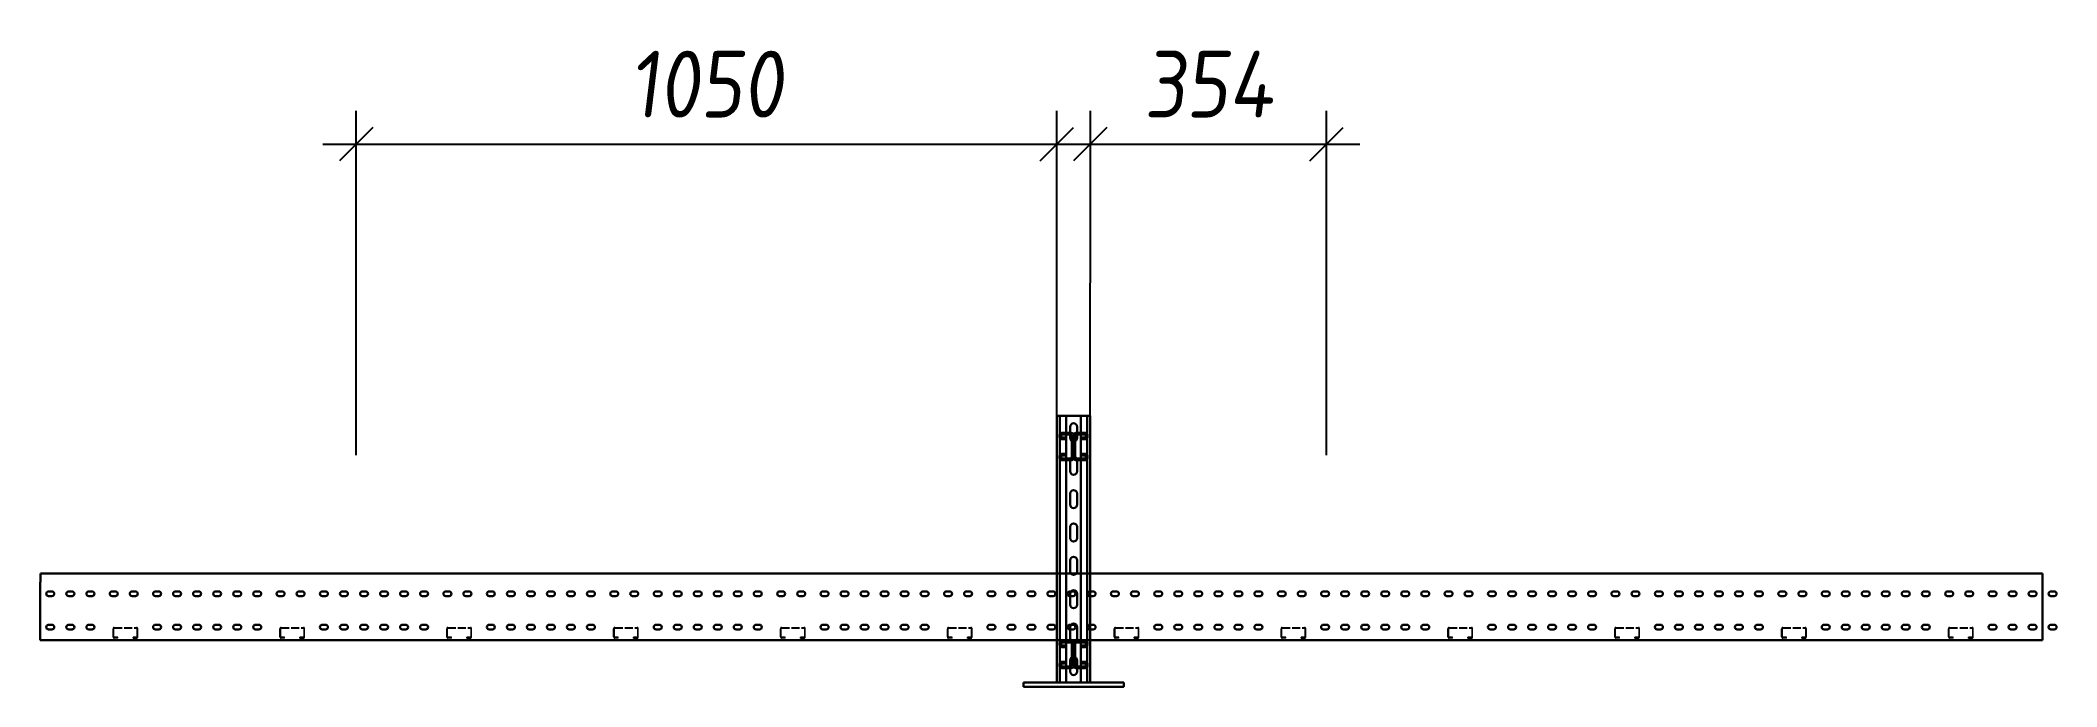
# Model space of a CAD drawing. Header units: millimetres. Extents: x -4447806 to 13389969, y -2188499 to 852203.
# Drawn here: x 3456834 to 3459855, y -686775 to -685807 of the extents above; entities that cross this region are included whole.
import ezdxf

# ---------------------------------------------------------------- set-up
doc = ezdxf.new("R2010")
doc.units = ezdxf.units.MM
doc.set_wipeout_variables(frame=1)
doc.linetypes.add('ACAD_ISO02W100', pattern=[15, 12, -3])
for name, color, linetype, lineweight in [('_ЭОМ_ РАЗМЕРЫ', 175, 'Continuous', 15), ('_ЭОМ_Лоток_1', 174, 'Continuous', 30), ('_ЭОМ_Лоток_2_СПЗ', 224, 'Continuous', 30)]:
    doc.layers.add(name, color=color, linetype=linetype, lineweight=lineweight)
doc.styles.add('SIMPLEX', font='simplex.shx', dxfattribs={"width": 0.85, "oblique": 7})
doc.dimstyles.new('R_50', dxfattribs={"dimtxt": 100, "dimasz": 50, "dimexe": 50, "dimexo": 50, "dimgap": 40, "dimtad": 1, "dimdec": 0, "dimzin": 0, "dimdsep": 46, "dimtxsty": 'SIMPLEX', "dimblk1": 'OBLIQUE', "dimblk2": 'OBLIQUE', "dimsah": 1, "dimcen": 0, "dimdle": 50, "dimclrd": 8, "dimclre": 8, "dimclrt": 256, "dimadec": 0, "dimazin": 0, "dimtfac": 2, "dimtdec": 0, "dimtofl": 0, "dimtmove": 0, "dimatfit": 3, "dimldrblk": 'CLOSEDBLANK', "dimfxl": 300, "dimtvp": 3, "dimtfill": 1, "dimtolj": 1, "dimtzin": 0, "dimarcsym": 0})

# ---------------------------------------------------------------- blocks, each defined once
blk = doc.blocks.new('*U1284')
at = {"color": 0, "linetype": 'ByBlock', "lineweight": -2}
for centre in [(2978.2, 69.5), (2978.2, 19.5)]:
    blk.add_arc(centre, 3.5, 270, 90, dxfattribs=at)
blk.add_wipeout([(-38.8, 100), (-38.8, 87.7), (-39.3, 85.9), (-39.3, 0), (2960.7, 0), (2960.7, 100)])
for p, q in [((2960.7, 100), (-38.8, 100)), ((-38.8, 87.7), (-38.8, 100)), ((2960.7, 100), (2960.7, 0)), ((-38.8, 87.7), (-39.3, 85.9)), ((-39.3, 0), (-39.3, 85.9)), ((-21.8, 73), (-26.8, 73)), ((-26.8, 66), (-21.8, 66)), ((8.2, 73), (3.2, 73)), ((3.2, 66), (8.2, 66)), ((38.2, 73), (33.2, 73)), ((33.2, 66), (38.2, 66)), ((73.2, 73), (68.2, 73)), ((68.2, 66), (73.2, 66)), ((103.2, 73), (98.2, 73)), ((98.2, 66), (103.2, 66)), ((138.2, 73), (133.2, 73)), ((133.2, 66), (138.2, 66)), ((168.2, 73), (163.2, 73)), ((163.2, 66), (168.2, 66)), ((198.2, 73), (193.2, 73)), ((193.2, 66), (198.2, 66)), ((228.2, 73), (223.2, 73)), ((228.2, 73), (223.2, 73)), ((223.2, 66), (228.2, 66)), ((223.2, 66), (228.2, 66)), ((258.2, 73), (253.2, 73)), ((253.2, 66), (258.2, 66)), ((288.2, 73), (283.2, 73)), ((283.2, 66), (288.2, 66)), ((323.2, 73), (318.2, 73)), ((318.2, 66), (323.2, 66)), ((353.2, 73), (348.2, 73)), ((348.2, 66), (353.2, 66)), ((388.2, 73), (383.2, 73)), ((383.2, 66), (388.2, 66)), ((418.2, 73), (413.2, 73)), ((413.2, 66), (418.2, 66)), ((448.2, 73), (443.2, 73)), ((443.2, 66), (448.2, 66)), ((478.2, 73), (473.2, 73)), ((478.2, 73), (473.2, 73)), ((473.2, 66), (478.2, 66)), ((473.2, 66), (478.2, 66)), ((508.2, 73), (503.2, 73)), ((503.2, 66), (508.2, 66)), ((538.2, 73), (533.2, 73)), ((533.2, 66), (538.2, 66)), ((573.2, 73), (568.2, 73)), ((568.2, 66), (573.2, 66)), ((603.2, 73), (598.2, 73)), ((598.2, 66), (603.2, 66)), ((638.2, 73), (633.2, 73)), ((633.2, 66), (638.2, 66)), ((668.2, 73), (663.2, 73)), ((663.2, 66), (668.2, 66)), ((698.2, 73), (693.2, 73)), ((693.2, 66), (698.2, 66)), ((728.2, 73), (723.2, 73)), ((728.2, 73), (723.2, 73)), ((723.2, 66), (728.2, 66)), ((723.2, 66), (728.2, 66)), ((758.2, 73), (753.2, 73)), ((753.2, 66), (758.2, 66)), ((788.2, 73), (783.2, 73)), ((783.2, 66), (788.2, 66)), ((823.2, 73), (818.2, 73)), ((818.2, 66), (823.2, 66)), ((853.2, 73), (848.2, 73)), ((848.2, 66), (853.2, 66)), ((888.2, 73), (883.2, 73)), ((883.2, 66), (888.2, 66)), ((918.2, 73), (913.2, 73)), ((913.2, 66), (918.2, 66)), ((948.2, 73), (943.2, 73)), ((943.2, 66), (948.2, 66)), ((978.2, 73), (973.2, 73)), ((978.2, 73), (973.2, 73)), ((973.2, 66), (978.2, 66)), ((973.2, 66), (978.2, 66)), ((1008.2, 73), (1003.2, 73)), ((1003.2, 66), (1008.2, 66)), ((1038.2, 73), (1033.2, 73)), ((1033.2, 66), (1038.2, 66)), ((1073.2, 73), (1068.2, 73)), ((1068.2, 66), (1073.2, 66)), ((1103.2, 73), (1098.2, 73)), ((1098.2, 66), (1103.2, 66)), ((1138.2, 73), (1133.2, 73)), ((1133.2, 66), (1138.2, 66)), ((1168.2, 73), (1163.2, 73)), ((1163.2, 66), (1168.2, 66)), ((1198.2, 73), (1193.2, 73)), ((1193.2, 66), (1198.2, 66)), ((1228.2, 73), (1223.2, 73)), ((1228.2, 73), (1223.2, 73)), ((1223.2, 66), (1228.2, 66)), ((1223.2, 66), (1228.2, 66)), ((1258.2, 73), (1253.2, 73)), ((1253.2, 66), (1258.2, 66)), ((1288.2, 73), (1283.2, 73)), ((1283.2, 66), (1288.2, 66)), ((1323.2, 73), (1318.2, 73)), ((1318.2, 66), (1323.2, 66)), ((1353.2, 73), (1348.2, 73)), ((1348.2, 66), (1353.2, 66)), ((1388.2, 73), (1383.2, 73)), ((1383.2, 66), (1388.2, 66)), ((1418.2, 73), (1413.2, 73)), ((1413.2, 66), (1418.2, 66)), ((1448.2, 73), (1443.2, 73)), ((1443.2, 66), (1448.2, 66)), ((1478.2, 73), (1473.2, 73)), ((1478.2, 73), (1473.2, 73)), ((1473.2, 66), (1478.2, 66)), ((1473.2, 66), (1478.2, 66)), ((1508.2, 73), (1503.2, 73)), ((1503.2, 66), (1508.2, 66)), ((1538.2, 73), (1533.2, 73)), ((1533.2, 66), (1538.2, 66)), ((1573.2, 73), (1568.2, 73)), ((1568.2, 66), (1573.2, 66)), ((1603.2, 73), (1598.2, 73)), ((1598.2, 66), (1603.2, 66)), ((1638.2, 73), (1633.2, 73)), ((1633.2, 66), (1638.2, 66)), ((1668.2, 73), (1663.2, 73)), ((1663.2, 66), (1668.2, 66)), ((1698.2, 73), (1693.2, 73)), ((1693.2, 66), (1698.2, 66)), ((1728.2, 73), (1723.2, 73)), ((1728.2, 73), (1723.2, 73)), ((1723.2, 66), (1728.2, 66)), ((1723.2, 66), (1728.2, 66)), ((1758.2, 73), (1753.2, 73)), ((1753.2, 66), (1758.2, 66)), ((1788.2, 73), (1783.2, 73)), ((1783.2, 66), (1788.2, 66)), ((1823.2, 73), (1818.2, 73)), ((1818.2, 66), (1823.2, 66)), ((1853.2, 73), (1848.2, 73)), ((1848.2, 66), (1853.2, 66)), ((1888.2, 73), (1883.2, 73)), ((1883.2, 66), (1888.2, 66)), ((1918.2, 73), (1913.2, 73)), ((1913.2, 66), (1918.2, 66)), ((1948.2, 73), (1943.2, 73)), ((1943.2, 66), (1948.2, 66)), ((1978.2, 73), (1973.2, 73)), ((1978.2, 73), (1973.2, 73)), ((1973.2, 66), (1978.2, 66)), ((1973.2, 66), (1978.2, 66)), ((2008.2, 73), (2003.2, 73)), ((2003.2, 66), (2008.2, 66)), ((2038.2, 73), (2033.2, 73)), ((2033.2, 66), (2038.2, 66)), ((2073.2, 73), (2068.2, 73)), ((2068.2, 66), (2073.2, 66)), ((2103.2, 73), (2098.2, 73)), ((2098.2, 66), (2103.2, 66)), ((2138.2, 73), (2133.2, 73)), ((2133.2, 66), (2138.2, 66)), ((2168.2, 73), (2163.2, 73)), ((2163.2, 66), (2168.2, 66)), ((2198.2, 73), (2193.2, 73)), ((2193.2, 66), (2198.2, 66)), ((2228.2, 73), (2223.2, 73)), ((2228.2, 73), (2223.2, 73)), ((2223.2, 66), (2228.2, 66)), ((2223.2, 66), (2228.2, 66)), ((2258.2, 73), (2253.2, 73)), ((2253.2, 66), (2258.2, 66)), ((2288.2, 73), (2283.2, 73)), ((2283.2, 66), (2288.2, 66)), ((2323.2, 73), (2318.2, 73)), ((2318.2, 66), (2323.2, 66)), ((2353.2, 73), (2348.2, 73)), ((2348.2, 66), (2353.2, 66)), ((2388.2, 73), (2383.2, 73)), ((2383.2, 66), (2388.2, 66)), ((2418.2, 73), (2413.2, 73)), ((2413.2, 66), (2418.2, 66)), ((2448.2, 73), (2443.2, 73)), ((2443.2, 66), (2448.2, 66)), ((2478.2, 73), (2473.2, 73)), ((2478.2, 73), (2473.2, 73)), ((2473.2, 66), (2478.2, 66)), ((2473.2, 66), (2478.2, 66)), ((2508.2, 73), (2503.2, 73)), ((2503.2, 66), (2508.2, 66)), ((2538.2, 73), (2533.2, 73)), ((2533.2, 66), (2538.2, 66)), ((2573.2, 73), (2568.2, 73)), ((2568.2, 66), (2573.2, 66)), ((2603.2, 73), (2598.2, 73)), ((2598.2, 66), (2603.2, 66)), ((2638.2, 73), (2633.2, 73)), ((2633.2, 66), (2638.2, 66)), ((2668.2, 73), (2663.2, 73)), ((2663.2, 66), (2668.2, 66)), ((2698.2, 73), (2693.2, 73)), ((2693.2, 66), (2698.2, 66)), ((2728.2, 73), (2723.2, 73)), ((2728.2, 73), (2723.2, 73)), ((2723.2, 66), (2728.2, 66)), ((2723.2, 66), (2728.2, 66)), ((2758.2, 73), (2753.2, 73)), ((2753.2, 66), (2758.2, 66)), ((2788.2, 73), (2783.2, 73)), ((2783.2, 66), (2788.2, 66)), ((2823.2, 73), (2818.2, 73)), ((2818.2, 66), (2823.2, 66)), ((2853.2, 73), (2848.2, 73)), ((2848.2, 66), (2853.2, 66)), ((2888.2, 73), (2883.2, 73)), ((2883.2, 66), (2888.2, 66)), ((2918.2, 73), (2913.2, 73)), ((2913.2, 66), (2918.2, 66)), ((2948.2, 73), (2943.2, 73)), ((2943.2, 66), (2948.2, 66)), ((2978.2, 73), (2973.2, 73)), ((2973.2, 66), (2978.2, 66)), ((2960.7, 0), (-39.3, 0)), ((-21.8, 23), (-26.8, 23)), ((-26.8, 16), (-21.8, 16)), ((8.2, 23), (3.2, 23)), ((3.2, 16), (8.2, 16)), ((38.2, 23), (33.2, 23)), ((33.2, 16), (38.2, 16)), ((138.2, 23), (133.2, 23)), ((133.2, 16), (138.2, 16)), ((168.2, 23), (163.2, 23)), ((163.2, 16), (168.2, 16)), ((198.2, 23), (193.2, 23)), ((193.2, 16), (198.2, 16)), ((228.2, 23), (223.2, 23)), ((228.2, 23), (223.2, 23)), ((223.2, 16), (228.2, 16)), ((223.2, 16), (228.2, 16)), ((258.2, 23), (253.2, 23)), ((253.2, 16), (258.2, 16)), ((288.2, 23), (283.2, 23)), ((283.2, 16), (288.2, 16)), ((388.2, 23), (383.2, 23)), ((383.2, 16), (388.2, 16)), ((418.2, 23), (413.2, 23)), ((413.2, 16), (418.2, 16)), ((448.2, 23), (443.2, 23)), ((443.2, 16), (448.2, 16)), ((478.2, 23), (473.2, 23)), ((478.2, 23), (473.2, 23)), ((473.2, 16), (478.2, 16)), ((473.2, 16), (478.2, 16)), ((508.2, 23), (503.2, 23)), ((503.2, 16), (508.2, 16)), ((538.2, 23), (533.2, 23)), ((533.2, 16), (538.2, 16)), ((638.2, 23), (633.2, 23)), ((633.2, 16), (638.2, 16)), ((668.2, 23), (663.2, 23)), ((663.2, 16), (668.2, 16)), ((698.2, 23), (693.2, 23)), ((693.2, 16), (698.2, 16)), ((728.2, 23), (723.2, 23)), ((728.2, 23), (723.2, 23)), ((723.2, 16), (728.2, 16)), ((723.2, 16), (728.2, 16)), ((758.2, 23), (753.2, 23)), ((753.2, 16), (758.2, 16)), ((788.2, 23), (783.2, 23)), ((783.2, 16), (788.2, 16)), ((888.2, 23), (883.2, 23)), ((883.2, 16), (888.2, 16)), ((918.2, 23), (913.2, 23)), ((913.2, 16), (918.2, 16)), ((948.2, 23), (943.2, 23)), ((943.2, 16), (948.2, 16)), ((978.2, 23), (973.2, 23)), ((978.2, 23), (973.2, 23)), ((973.2, 16), (978.2, 16)), ((973.2, 16), (978.2, 16)), ((1008.2, 23), (1003.2, 23)), ((1003.2, 16), (1008.2, 16)), ((1038.2, 23), (1033.2, 23)), ((1033.2, 16), (1038.2, 16)), ((1138.2, 23), (1133.2, 23)), ((1133.2, 16), (1138.2, 16)), ((1168.2, 23), (1163.2, 23)), ((1163.2, 16), (1168.2, 16)), ((1198.2, 23), (1193.2, 23)), ((1193.2, 16), (1198.2, 16)), ((1228.2, 23), (1223.2, 23)), ((1228.2, 23), (1223.2, 23)), ((1223.2, 16), (1228.2, 16)), ((1223.2, 16), (1228.2, 16)), ((1258.2, 23), (1253.2, 23)), ((1253.2, 16), (1258.2, 16)), ((1288.2, 23), (1283.2, 23)), ((1283.2, 16), (1288.2, 16)), ((1388.2, 23), (1383.2, 23)), ((1383.2, 16), (1388.2, 16)), ((1418.2, 23), (1413.2, 23)), ((1413.2, 16), (1418.2, 16)), ((1448.2, 23), (1443.2, 23)), ((1443.2, 16), (1448.2, 16)), ((1478.2, 23), (1473.2, 23)), ((1478.2, 23), (1473.2, 23)), ((1473.2, 16), (1478.2, 16)), ((1473.2, 16), (1478.2, 16)), ((1508.2, 23), (1503.2, 23)), ((1503.2, 16), (1508.2, 16)), ((1538.2, 23), (1533.2, 23)), ((1533.2, 16), (1538.2, 16)), ((1638.2, 23), (1633.2, 23)), ((1633.2, 16), (1638.2, 16)), ((1668.2, 23), (1663.2, 23)), ((1663.2, 16), (1668.2, 16)), ((1698.2, 23), (1693.2, 23)), ((1693.2, 16), (1698.2, 16)), ((1728.2, 23), (1723.2, 23)), ((1728.2, 23), (1723.2, 23)), ((1723.2, 16), (1728.2, 16)), ((1723.2, 16), (1728.2, 16)), ((1758.2, 23), (1753.2, 23)), ((1753.2, 16), (1758.2, 16)), ((1788.2, 23), (1783.2, 23)), ((1783.2, 16), (1788.2, 16)), ((1888.2, 23), (1883.2, 23)), ((1883.2, 16), (1888.2, 16)), ((1918.2, 23), (1913.2, 23)), ((1913.2, 16), (1918.2, 16)), ((1948.2, 23), (1943.2, 23)), ((1943.2, 16), (1948.2, 16)), ((1978.2, 23), (1973.2, 23)), ((1978.2, 23), (1973.2, 23)), ((1973.2, 16), (1978.2, 16)), ((1973.2, 16), (1978.2, 16)), ((2008.2, 23), (2003.2, 23)), ((2003.2, 16), (2008.2, 16)), ((2038.2, 23), (2033.2, 23)), ((2033.2, 16), (2038.2, 16)), ((2138.2, 23), (2133.2, 23)), ((2133.2, 16), (2138.2, 16)), ((2168.2, 23), (2163.2, 23)), ((2163.2, 16), (2168.2, 16)), ((2198.2, 23), (2193.2, 23)), ((2193.2, 16), (2198.2, 16)), ((2228.2, 23), (2223.2, 23)), ((2228.2, 23), (2223.2, 23)), ((2223.2, 16), (2228.2, 16)), ((2223.2, 16), (2228.2, 16)), ((2258.2, 23), (2253.2, 23)), ((2253.2, 16), (2258.2, 16)), ((2288.2, 23), (2283.2, 23)), ((2283.2, 16), (2288.2, 16)), ((2388.2, 23), (2383.2, 23)), ((2383.2, 16), (2388.2, 16)), ((2418.2, 23), (2413.2, 23)), ((2413.2, 16), (2418.2, 16)), ((2448.2, 23), (2443.2, 23)), ((2443.2, 16), (2448.2, 16)), ((2478.2, 23), (2473.2, 23)), ((2478.2, 23), (2473.2, 23)), ((2473.2, 16), (2478.2, 16)), ((2473.2, 16), (2478.2, 16)), ((2508.2, 23), (2503.2, 23)), ((2503.2, 16), (2508.2, 16)), ((2538.2, 23), (2533.2, 23)), ((2533.2, 16), (2538.2, 16)), ((2638.2, 23), (2633.2, 23)), ((2633.2, 16), (2638.2, 16)), ((2668.2, 23), (2663.2, 23)), ((2663.2, 16), (2668.2, 16)), ((2698.2, 23), (2693.2, 23)), ((2693.2, 16), (2698.2, 16)), ((2728.2, 23), (2723.2, 23)), ((2728.2, 23), (2723.2, 23)), ((2723.2, 16), (2728.2, 16)), ((2723.2, 16), (2728.2, 16)), ((2758.2, 23), (2753.2, 23)), ((2753.2, 16), (2758.2, 16)), ((2788.2, 23), (2783.2, 23)), ((2783.2, 16), (2788.2, 16)), ((2888.2, 23), (2883.2, 23)), ((2883.2, 16), (2888.2, 16)), ((2918.2, 23), (2913.2, 23)), ((2913.2, 16), (2918.2, 16)), ((2948.2, 23), (2943.2, 23)), ((2943.2, 16), (2948.2, 16)), ((2978.2, 23), (2973.2, 23)), ((2973.2, 16), (2978.2, 16))]:
    blk.add_line(p, q, dxfattribs=at)
for centre, start, end in [((-26.8, 69.5), 90, 270), ((-21.8, 69.5), 270, 90), ((3.2, 69.5), 90, 270), ((8.2, 69.5), 270, 90), ((33.2, 69.5), 90, 270), ((38.2, 69.5), 270, 90), ((68.2, 69.5), 90, 270), ((73.2, 69.5), 270, 90), ((98.2, 69.5), 90, 270), ((103.2, 69.5), 270, 90), ((133.2, 69.5), 90, 270), ((138.2, 69.5), 270, 90), ((163.2, 69.5), 90, 270), ((168.2, 69.5), 270, 90), ((193.2, 69.5), 90, 270), ((198.2, 69.5), 270, 90), ((223.2, 69.5), 90, 270), ((223.2, 69.5), 90, 270), ((228.2, 69.5), 270, 90), ((228.2, 69.5), 270, 90), ((253.2, 69.5), 90, 270), ((258.2, 69.5), 270, 90), ((283.2, 69.5), 90, 270), ((288.2, 69.5), 270, 90), ((318.2, 69.5), 90, 270), ((323.2, 69.5), 270, 90), ((348.2, 69.5), 90, 270), ((353.2, 69.5), 270, 90), ((383.2, 69.5), 90, 270), ((388.2, 69.5), 270, 90), ((413.2, 69.5), 90, 270), ((418.2, 69.5), 270, 90), ((443.2, 69.5), 90, 270), ((448.2, 69.5), 270, 90), ((473.2, 69.5), 90, 270), ((473.2, 69.5), 90, 270), ((478.2, 69.5), 270, 90), ((478.2, 69.5), 270, 90), ((503.2, 69.5), 90, 270), ((508.2, 69.5), 270, 90), ((533.2, 69.5), 90, 270), ((538.2, 69.5), 270, 90), ((568.2, 69.5), 90, 270), ((573.2, 69.5), 270, 90), ((598.2, 69.5), 90, 270), ((603.2, 69.5), 270, 90), ((633.2, 69.5), 90, 270), ((638.2, 69.5), 270, 90), ((663.2, 69.5), 90, 270), ((668.2, 69.5), 270, 90), ((693.2, 69.5), 90, 270), ((698.2, 69.5), 270, 90), ((723.2, 69.5), 90, 270), ((723.2, 69.5), 90, 270), ((728.2, 69.5), 270, 90), ((728.2, 69.5), 270, 90), ((753.2, 69.5), 90, 270), ((758.2, 69.5), 270, 90), ((783.2, 69.5), 90, 270), ((788.2, 69.5), 270, 90), ((818.2, 69.5), 90, 270), ((823.2, 69.5), 270, 90), ((848.2, 69.5), 90, 270), ((853.2, 69.5), 270, 90), ((883.2, 69.5), 90, 270), ((888.2, 69.5), 270, 90), ((913.2, 69.5), 90, 270), ((918.2, 69.5), 270, 90), ((943.2, 69.5), 90, 270), ((948.2, 69.5), 270, 90), ((973.2, 69.5), 90, 270), ((973.2, 69.5), 90, 270), ((978.2, 69.5), 270, 90), ((978.2, 69.5), 270, 90), ((1003.2, 69.5), 90, 270), ((1008.2, 69.5), 270, 90), ((1033.2, 69.5), 90, 270), ((1038.2, 69.5), 270, 90), ((1068.2, 69.5), 90, 270), ((1073.2, 69.5), 270, 90), ((1098.2, 69.5), 90, 270), ((1103.2, 69.5), 270, 90), ((1133.2, 69.5), 90, 270), ((1138.2, 69.5), 270, 90), ((1163.2, 69.5), 90, 270), ((1168.2, 69.5), 270, 90), ((1193.2, 69.5), 90, 270), ((1198.2, 69.5), 270, 90), ((1223.2, 69.5), 90, 270), ((1223.2, 69.5), 90, 270), ((1228.2, 69.5), 270, 90), ((1228.2, 69.5), 270, 90), ((1253.2, 69.5), 90, 270), ((1258.2, 69.5), 270, 90), ((1283.2, 69.5), 90, 270), ((1288.2, 69.5), 270, 90), ((1318.2, 69.5), 90, 270), ((1323.2, 69.5), 270, 90), ((1348.2, 69.5), 90, 270), ((1353.2, 69.5), 270, 90), ((1383.2, 69.5), 90, 270), ((1388.2, 69.5), 270, 90), ((1413.2, 69.5), 90, 270), ((1418.2, 69.5), 270, 90), ((1443.2, 69.5), 90, 270), ((1448.2, 69.5), 270, 90), ((1473.2, 69.5), 90, 270), ((1473.2, 69.5), 90, 270), ((1478.2, 69.5), 270, 90), ((1478.2, 69.5), 270, 90), ((1503.2, 69.5), 90, 270), ((1508.2, 69.5), 270, 90), ((1533.2, 69.5), 90, 270), ((1538.2, 69.5), 270, 90), ((1568.2, 69.5), 90, 270), ((1573.2, 69.5), 270, 90), ((1598.2, 69.5), 90, 270), ((1603.2, 69.5), 270, 90), ((1633.2, 69.5), 90, 270), ((1638.2, 69.5), 270, 90), ((1663.2, 69.5), 90, 270), ((1668.2, 69.5), 270, 90), ((1693.2, 69.5), 90, 270), ((1698.2, 69.5), 270, 90), ((1723.2, 69.5), 90, 270), ((1723.2, 69.5), 90, 270), ((1728.2, 69.5), 270, 90), ((1728.2, 69.5), 270, 90), ((1753.2, 69.5), 90, 270), ((1758.2, 69.5), 270, 90), ((1783.2, 69.5), 90, 270), ((1788.2, 69.5), 270, 90), ((1818.2, 69.5), 90, 270), ((1823.2, 69.5), 270, 90), ((1848.2, 69.5), 90, 270), ((1853.2, 69.5), 270, 90), ((1883.2, 69.5), 90, 270), ((1888.2, 69.5), 270, 90), ((1913.2, 69.5), 90, 270), ((1918.2, 69.5), 270, 90), ((1943.2, 69.5), 90, 270), ((1948.2, 69.5), 270, 90), ((1973.2, 69.5), 90, 270), ((1973.2, 69.5), 90, 270), ((1978.2, 69.5), 270, 90), ((1978.2, 69.5), 270, 90), ((2003.2, 69.5), 90, 270), ((2008.2, 69.5), 270, 90), ((2033.2, 69.5), 90, 270), ((2038.2, 69.5), 270, 90), ((2068.2, 69.5), 90, 270), ((2073.2, 69.5), 270, 90), ((2098.2, 69.5), 90, 270), ((2103.2, 69.5), 270, 90), ((2133.2, 69.5), 90, 270), ((2138.2, 69.5), 270, 90), ((2163.2, 69.5), 90, 270), ((2168.2, 69.5), 270, 90), ((2193.2, 69.5), 90, 270), ((2198.2, 69.5), 270, 90), ((2223.2, 69.5), 90, 270), ((2223.2, 69.5), 90, 270), ((2228.2, 69.5), 270, 90), ((2228.2, 69.5), 270, 90), ((2253.2, 69.5), 90, 270), ((2258.2, 69.5), 270, 90), ((2283.2, 69.5), 90, 270), ((2288.2, 69.5), 270, 90), ((2318.2, 69.5), 90, 270), ((2323.2, 69.5), 270, 90), ((2348.2, 69.5), 90, 270), ((2353.2, 69.5), 270, 90), ((2383.2, 69.5), 90, 270), ((2388.2, 69.5), 270, 90), ((2413.2, 69.5), 90, 270), ((2418.2, 69.5), 270, 90), ((2443.2, 69.5), 90, 270), ((2448.2, 69.5), 270, 90), ((2473.2, 69.5), 90, 270), ((2473.2, 69.5), 90, 270), ((2478.2, 69.5), 270, 90), ((2478.2, 69.5), 270, 90), ((2503.2, 69.5), 90, 270), ((2508.2, 69.5), 270, 90), ((2533.2, 69.5), 90, 270), ((2538.2, 69.5), 270, 90), ((2568.2, 69.5), 90, 270), ((2573.2, 69.5), 270, 90), ((2598.2, 69.5), 90, 270), ((2603.2, 69.5), 270, 90), ((2633.2, 69.5), 90, 270), ((2638.2, 69.5), 270, 90), ((2663.2, 69.5), 90, 270), ((2668.2, 69.5), 270, 90), ((2693.2, 69.5), 90, 270), ((2698.2, 69.5), 270, 90), ((2723.2, 69.5), 90, 270), ((2723.2, 69.5), 90, 270), ((2728.2, 69.5), 270, 90), ((2728.2, 69.5), 270, 90), ((2753.2, 69.5), 90, 270), ((2758.2, 69.5), 270, 90), ((2783.2, 69.5), 90, 270), ((2788.2, 69.5), 270, 90), ((2818.2, 69.5), 90, 270), ((2823.2, 69.5), 270, 90), ((2848.2, 69.5), 90, 270), ((2853.2, 69.5), 270, 90), ((2883.2, 69.5), 90, 270), ((2888.2, 69.5), 270, 90), ((2913.2, 69.5), 90, 270), ((2918.2, 69.5), 270, 90), ((2943.2, 69.5), 90, 270), ((2948.2, 69.5), 270, 90), ((2973.2, 69.5), 90, 270), ((-26.8, 19.5), 90, 270), ((-21.8, 19.5), 270, 90), ((3.2, 19.5), 90, 270), ((8.2, 19.5), 270, 90), ((33.2, 19.5), 90, 270), ((38.2, 19.5), 270, 90), ((133.2, 19.5), 90, 270), ((138.2, 19.5), 270, 90), ((163.2, 19.5), 90, 270), ((168.2, 19.5), 270, 90), ((193.2, 19.5), 90, 270), ((198.2, 19.5), 270, 90), ((223.2, 19.5), 90, 270), ((223.2, 19.5), 90, 270), ((228.2, 19.5), 270, 90), ((228.2, 19.5), 270, 90), ((253.2, 19.5), 90, 270), ((258.2, 19.5), 270, 90), ((283.2, 19.5), 90, 270), ((288.2, 19.5), 270, 90), ((383.2, 19.5), 90, 270), ((388.2, 19.5), 270, 90), ((413.2, 19.5), 90, 270), ((418.2, 19.5), 270, 90), ((443.2, 19.5), 90, 270), ((448.2, 19.5), 270, 90), ((473.2, 19.5), 90, 270), ((473.2, 19.5), 90, 270), ((478.2, 19.5), 270, 90), ((478.2, 19.5), 270, 90), ((503.2, 19.5), 90, 270), ((508.2, 19.5), 270, 90), ((533.2, 19.5), 90, 270), ((538.2, 19.5), 270, 90), ((633.2, 19.5), 90, 270), ((638.2, 19.5), 270, 90), ((663.2, 19.5), 90, 270), ((668.2, 19.5), 270, 90), ((693.2, 19.5), 90, 270), ((698.2, 19.5), 270, 90), ((723.2, 19.5), 90, 270), ((723.2, 19.5), 90, 270), ((728.2, 19.5), 270, 90), ((728.2, 19.5), 270, 90), ((753.2, 19.5), 90, 270), ((758.2, 19.5), 270, 90), ((783.2, 19.5), 90, 270), ((788.2, 19.5), 270, 90), ((883.2, 19.5), 90, 270), ((888.2, 19.5), 270, 90), ((913.2, 19.5), 90, 270), ((918.2, 19.5), 270, 90), ((943.2, 19.5), 90, 270), ((948.2, 19.5), 270, 90), ((973.2, 19.5), 90, 270), ((973.2, 19.5), 90, 270), ((978.2, 19.5), 270, 90), ((978.2, 19.5), 270, 90), ((1003.2, 19.5), 90, 270), ((1008.2, 19.5), 270, 90), ((1033.2, 19.5), 90, 270), ((1038.2, 19.5), 270, 90), ((1133.2, 19.5), 90, 270), ((1138.2, 19.5), 270, 90), ((1163.2, 19.5), 90, 270), ((1168.2, 19.5), 270, 90), ((1193.2, 19.5), 90, 270), ((1198.2, 19.5), 270, 90), ((1223.2, 19.5), 90, 270), ((1223.2, 19.5), 90, 270), ((1228.2, 19.5), 270, 90), ((1228.2, 19.5), 270, 90), ((1253.2, 19.5), 90, 270), ((1258.2, 19.5), 270, 90), ((1283.2, 19.5), 90, 270), ((1288.2, 19.5), 270, 90), ((1383.2, 19.5), 90, 270), ((1388.2, 19.5), 270, 90), ((1413.2, 19.5), 90, 270), ((1418.2, 19.5), 270, 90), ((1443.2, 19.5), 90, 270), ((1448.2, 19.5), 270, 90), ((1473.2, 19.5), 90, 270), ((1473.2, 19.5), 90, 270), ((1478.2, 19.5), 270, 90), ((1478.2, 19.5), 270, 90), ((1503.2, 19.5), 90, 270), ((1508.2, 19.5), 270, 90), ((1533.2, 19.5), 90, 270), ((1538.2, 19.5), 270, 90), ((1633.2, 19.5), 90, 270), ((1638.2, 19.5), 270, 90), ((1663.2, 19.5), 90, 270), ((1668.2, 19.5), 270, 90), ((1693.2, 19.5), 90, 270), ((1698.2, 19.5), 270, 90), ((1723.2, 19.5), 90, 270), ((1723.2, 19.5), 90, 270), ((1728.2, 19.5), 270, 90), ((1728.2, 19.5), 270, 90), ((1753.2, 19.5), 90, 270), ((1758.2, 19.5), 270, 90), ((1783.2, 19.5), 90, 270), ((1788.2, 19.5), 270, 90), ((1883.2, 19.5), 90, 270), ((1888.2, 19.5), 270, 90), ((1913.2, 19.5), 90, 270), ((1918.2, 19.5), 270, 90), ((1943.2, 19.5), 90, 270), ((1948.2, 19.5), 270, 90), ((1973.2, 19.5), 90, 270), ((1973.2, 19.5), 90, 270), ((1978.2, 19.5), 270, 90), ((1978.2, 19.5), 270, 90), ((2003.2, 19.5), 90, 270), ((2008.2, 19.5), 270, 90), ((2033.2, 19.5), 90, 270), ((2038.2, 19.5), 270, 90), ((2133.2, 19.5), 90, 270), ((2138.2, 19.5), 270, 90), ((2163.2, 19.5), 90, 270), ((2168.2, 19.5), 270, 90), ((2193.2, 19.5), 90, 270), ((2198.2, 19.5), 270, 90), ((2223.2, 19.5), 90, 270), ((2223.2, 19.5), 90, 270), ((2228.2, 19.5), 270, 90), ((2228.2, 19.5), 270, 90), ((2253.2, 19.5), 90, 270), ((2258.2, 19.5), 270, 90), ((2283.2, 19.5), 90, 270), ((2288.2, 19.5), 270, 90), ((2383.2, 19.5), 90, 270), ((2388.2, 19.5), 270, 90), ((2413.2, 19.5), 90, 270), ((2418.2, 19.5), 270, 90), ((2443.2, 19.5), 90, 270), ((2448.2, 19.5), 270, 90), ((2473.2, 19.5), 90, 270), ((2473.2, 19.5), 90, 270), ((2478.2, 19.5), 270, 90), ((2478.2, 19.5), 270, 90), ((2503.2, 19.5), 90, 270), ((2508.2, 19.5), 270, 90), ((2533.2, 19.5), 90, 270), ((2538.2, 19.5), 270, 90), ((2633.2, 19.5), 90, 270), ((2638.2, 19.5), 270, 90), ((2663.2, 19.5), 90, 270), ((2668.2, 19.5), 270, 90), ((2693.2, 19.5), 90, 270), ((2698.2, 19.5), 270, 90), ((2723.2, 19.5), 90, 270), ((2723.2, 19.5), 90, 270), ((2728.2, 19.5), 270, 90), ((2728.2, 19.5), 270, 90), ((2753.2, 19.5), 90, 270), ((2758.2, 19.5), 270, 90), ((2783.2, 19.5), 90, 270), ((2788.2, 19.5), 270, 90), ((2883.2, 19.5), 90, 270), ((2888.2, 19.5), 270, 90), ((2913.2, 19.5), 90, 270), ((2918.2, 19.5), 270, 90), ((2943.2, 19.5), 90, 270), ((2948.2, 19.5), 270, 90), ((2973.2, 19.5), 90, 270)]:
    blk.add_arc(centre, 3.5, start, end, dxfattribs=at)
at = {"layer": 'Defpoints', "color": 0, "linetype": 'ACAD_ISO02W100', "lineweight": 15}
for p, q in [((69.7, 4.7), (69.7, 17.3)), ((70.9, 4.7), (70.9, 17.3)), ((71.4, 19), (105, 19)), ((71.4, 17.8), (105, 17.8)), ((76.7, 4.2), (71.4, 4.2)), ((76.7, 3), (71.4, 3)), ((76.7, 3), (76.7, 4.2)), ((99.7, 3), (99.7, 4.2)), ((105, 4.2), (99.7, 4.2)), ((99.7, 3), (105, 3)), ((105.5, 17.3), (105.5, 4.7)), ((106.7, 4.7), (106.7, 17.3)), ((319.7, 4.7), (319.7, 17.3)), ((320.9, 4.7), (320.9, 17.3)), ((321.4, 19), (355, 19)), ((321.4, 17.8), (355, 17.8)), ((326.7, 4.2), (321.4, 4.2)), ((326.7, 3), (321.4, 3)), ((326.7, 3), (326.7, 4.2)), ((349.7, 3), (349.7, 4.2)), ((355, 4.2), (349.7, 4.2)), ((349.7, 3), (355, 3)), ((355.5, 17.3), (355.5, 4.7)), ((356.7, 4.7), (356.7, 17.3)), ((569.7, 4.7), (569.7, 17.3)), ((570.9, 4.7), (570.9, 17.3)), ((571.4, 19), (605, 19)), ((571.4, 17.8), (605, 17.8)), ((576.7, 4.2), (571.4, 4.2)), ((576.7, 3), (571.4, 3)), ((576.7, 3), (576.7, 4.2)), ((599.7, 3), (599.7, 4.2)), ((605, 4.2), (599.7, 4.2)), ((599.7, 3), (605, 3)), ((605.5, 17.3), (605.5, 4.7)), ((606.7, 4.7), (606.7, 17.3)), ((819.7, 4.7), (819.7, 17.3)), ((820.9, 4.7), (820.9, 17.3)), ((821.4, 19), (855, 19)), ((821.4, 17.8), (855, 17.8)), ((826.7, 4.2), (821.4, 4.2)), ((826.7, 3), (821.4, 3)), ((826.7, 3), (826.7, 4.2)), ((849.7, 3), (849.7, 4.2)), ((855, 4.2), (849.7, 4.2)), ((849.7, 3), (855, 3)), ((855.5, 17.3), (855.5, 4.7)), ((856.7, 4.7), (856.7, 17.3)), ((1069.7, 4.7), (1069.7, 17.3)), ((1070.9, 4.7), (1070.9, 17.3)), ((1071.4, 19), (1105, 19)), ((1071.4, 17.8), (1105, 17.8)), ((1076.7, 4.2), (1071.4, 4.2)), ((1076.7, 3), (1071.4, 3)), ((1076.7, 3), (1076.7, 4.2)), ((1099.7, 3), (1099.7, 4.2)), ((1105, 4.2), (1099.7, 4.2)), ((1099.7, 3), (1105, 3)), ((1105.5, 17.3), (1105.5, 4.7)), ((1106.7, 4.7), (1106.7, 17.3)), ((1319.7, 4.7), (1319.7, 17.3)), ((1320.9, 4.7), (1320.9, 17.3)), ((1321.4, 19), (1355, 19)), ((1321.4, 17.8), (1355, 17.8)), ((1326.7, 4.2), (1321.4, 4.2)), ((1326.7, 3), (1321.4, 3)), ((1326.7, 3), (1326.7, 4.2)), ((1349.7, 3), (1349.7, 4.2)), ((1355, 4.2), (1349.7, 4.2)), ((1349.7, 3), (1355, 3)), ((1355.5, 17.3), (1355.5, 4.7)), ((1356.7, 4.7), (1356.7, 17.3)), ((1569.7, 4.7), (1569.7, 17.3)), ((1570.9, 4.7), (1570.9, 17.3)), ((1571.4, 19), (1605, 19)), ((1571.4, 17.8), (1605, 17.8)), ((1576.7, 4.2), (1571.4, 4.2)), ((1576.7, 3), (1571.4, 3)), ((1576.7, 3), (1576.7, 4.2)), ((1599.7, 3), (1599.7, 4.2)), ((1605, 4.2), (1599.7, 4.2)), ((1599.7, 3), (1605, 3)), ((1605.5, 17.3), (1605.5, 4.7)), ((1606.7, 4.7), (1606.7, 17.3)), ((1819.7, 4.7), (1819.7, 17.3)), ((1820.9, 4.7), (1820.9, 17.3)), ((1821.4, 19), (1855, 19)), ((1821.4, 17.8), (1855, 17.8)), ((1826.7, 4.2), (1821.4, 4.2)), ((1826.7, 3), (1821.4, 3)), ((1826.7, 3), (1826.7, 4.2)), ((1849.7, 3), (1849.7, 4.2)), ((1855, 4.2), (1849.7, 4.2)), ((1849.7, 3), (1855, 3)), ((1855.5, 17.3), (1855.5, 4.7)), ((1856.7, 4.7), (1856.7, 17.3)), ((2069.7, 4.7), (2069.7, 17.3)), ((2070.9, 4.7), (2070.9, 17.3)), ((2071.4, 19), (2105, 19)), ((2071.4, 17.8), (2105, 17.8)), ((2076.7, 4.2), (2071.4, 4.2)), ((2076.7, 3), (2071.4, 3)), ((2076.7, 3), (2076.7, 4.2)), ((2099.7, 3), (2099.7, 4.2)), ((2105, 4.2), (2099.7, 4.2)), ((2099.7, 3), (2105, 3)), ((2105.5, 17.3), (2105.5, 4.7)), ((2106.7, 4.7), (2106.7, 17.3)), ((2319.7, 4.7), (2319.7, 17.3)), ((2320.9, 4.7), (2320.9, 17.3)), ((2321.4, 19), (2355, 19)), ((2321.4, 17.8), (2355, 17.8)), ((2326.7, 4.2), (2321.4, 4.2)), ((2326.7, 3), (2321.4, 3)), ((2326.7, 3), (2326.7, 4.2)), ((2349.7, 3), (2349.7, 4.2)), ((2355, 4.2), (2349.7, 4.2)), ((2349.7, 3), (2355, 3)), ((2355.5, 17.3), (2355.5, 4.7)), ((2356.7, 4.7), (2356.7, 17.3)), ((2569.7, 4.7), (2569.7, 17.3)), ((2570.9, 4.7), (2570.9, 17.3)), ((2571.4, 19), (2605, 19)), ((2571.4, 17.8), (2605, 17.8)), ((2576.7, 4.2), (2571.4, 4.2)), ((2576.7, 3), (2571.4, 3)), ((2576.7, 3), (2576.7, 4.2)), ((2599.7, 3), (2599.7, 4.2)), ((2605, 4.2), (2599.7, 4.2)), ((2599.7, 3), (2605, 3)), ((2605.5, 17.3), (2605.5, 4.7)), ((2606.7, 4.7), (2606.7, 17.3)), ((2819.7, 4.7), (2819.7, 17.3)), ((2820.9, 4.7), (2820.9, 17.3)), ((2821.4, 19), (2855, 19)), ((2821.4, 17.8), (2855, 17.8)), ((2826.7, 4.2), (2821.4, 4.2)), ((2826.7, 3), (2821.4, 3)), ((2826.7, 3), (2826.7, 4.2)), ((2849.7, 3), (2849.7, 4.2)), ((2855, 4.2), (2849.7, 4.2)), ((2849.7, 3), (2855, 3)), ((2855.5, 17.3), (2855.5, 4.7)), ((2856.7, 4.7), (2856.7, 17.3))]:
    blk.add_line(p, q, dxfattribs=at)
for centre, radius, start, end in [((71.4, 17.3), 1.7, 90, 173.2098), ((71.4, 17.3), 1.7, 173.2098, 180), ((71.4, 4.7), 1.7, 180, 186.8035), ((71.4, 4.7), 1.7, 186.8035, 270), ((71.4, 17.3), 0.5, 90, 180), ((71.4, 4.7), 0.5, 180, 270), ((105, 17.3), 1.7, 6.7696, 90), ((105, 17.3), 0.5, 0, 90), ((105, 4.7), 0.5, 270, 0), ((105, 4.7), 1.7, 270, 353.1774), ((105, 17.3), 1.7, 0, 6.7696), ((105, 4.7), 1.7, 353.1774, 0), ((321.4, 17.3), 1.7, 90, 173.2098), ((321.4, 17.3), 1.7, 173.2098, 180), ((321.4, 4.7), 1.7, 180, 186.8035), ((321.4, 4.7), 1.7, 186.8035, 270), ((321.4, 17.3), 0.5, 90, 180), ((321.4, 4.7), 0.5, 180, 270), ((355, 17.3), 1.7, 6.7696, 90), ((355, 17.3), 0.5, 0, 90), ((355, 4.7), 0.5, 270, 0), ((355, 4.7), 1.7, 270, 353.1774), ((355, 17.3), 1.7, 0, 6.7696), ((355, 4.7), 1.7, 353.1774, 0), ((571.4, 17.3), 1.7, 90, 173.2098), ((571.4, 17.3), 1.7, 173.2098, 180), ((571.4, 4.7), 1.7, 180, 186.8035), ((571.4, 4.7), 1.7, 186.8035, 270), ((571.4, 17.3), 0.5, 90, 180), ((571.4, 4.7), 0.5, 180, 270), ((605, 17.3), 1.7, 6.7696, 90), ((605, 17.3), 0.5, 0, 90), ((605, 4.7), 0.5, 270, 0), ((605, 4.7), 1.7, 270, 353.1774), ((605, 17.3), 1.7, 0, 6.7696), ((605, 4.7), 1.7, 353.1774, 0), ((821.4, 17.3), 1.7, 90, 173.2098), ((821.4, 17.3), 1.7, 173.2098, 180), ((821.4, 4.7), 1.7, 180, 186.8035), ((821.4, 4.7), 1.7, 186.8035, 270), ((821.4, 17.3), 0.5, 90, 180), ((821.4, 4.7), 0.5, 180, 270), ((855, 17.3), 1.7, 6.7696, 90), ((855, 17.3), 0.5, 0, 90), ((855, 4.7), 0.5, 270, 0), ((855, 4.7), 1.7, 270, 353.1774), ((855, 17.3), 1.7, 0, 6.7696), ((855, 4.7), 1.7, 353.1774, 0), ((1071.4, 17.3), 1.7, 90, 173.2098), ((1071.4, 17.3), 1.7, 173.2098, 180), ((1071.4, 4.7), 1.7, 180, 186.8035), ((1071.4, 4.7), 1.7, 186.8035, 270), ((1071.4, 17.3), 0.5, 90, 180), ((1071.4, 4.7), 0.5, 180, 270), ((1105, 17.3), 1.7, 6.7696, 90), ((1105, 17.3), 0.5, 0, 90), ((1105, 4.7), 0.5, 270, 0), ((1105, 4.7), 1.7, 270, 353.1774), ((1105, 17.3), 1.7, 0, 6.7696), ((1105, 4.7), 1.7, 353.1774, 0), ((1321.4, 17.3), 1.7, 90, 173.2098), ((1321.4, 17.3), 1.7, 173.2098, 180), ((1321.4, 4.7), 1.7, 180, 186.8035), ((1321.4, 4.7), 1.7, 186.8035, 270), ((1321.4, 17.3), 0.5, 90, 180), ((1321.4, 4.7), 0.5, 180, 270), ((1355, 17.3), 1.7, 6.7696, 90), ((1355, 17.3), 0.5, 0, 90), ((1355, 4.7), 0.5, 270, 0), ((1355, 4.7), 1.7, 270, 353.1774), ((1355, 17.3), 1.7, 0, 6.7696), ((1355, 4.7), 1.7, 353.1774, 0), ((1571.4, 17.3), 1.7, 90, 173.2098), ((1571.4, 17.3), 1.7, 173.2098, 180), ((1571.4, 4.7), 1.7, 180, 186.8035), ((1571.4, 4.7), 1.7, 186.8035, 270), ((1571.4, 17.3), 0.5, 90, 180), ((1571.4, 4.7), 0.5, 180, 270), ((1605, 17.3), 1.7, 6.7696, 90), ((1605, 17.3), 0.5, 0, 90), ((1605, 4.7), 0.5, 270, 0), ((1605, 4.7), 1.7, 270, 353.1774), ((1605, 17.3), 1.7, 0, 6.7696), ((1605, 4.7), 1.7, 353.1774, 0), ((1821.4, 17.3), 1.7, 90, 173.2098), ((1821.4, 17.3), 1.7, 173.2098, 180), ((1821.4, 4.7), 1.7, 180, 186.8035), ((1821.4, 4.7), 1.7, 186.8035, 270), ((1821.4, 17.3), 0.5, 90, 180), ((1821.4, 4.7), 0.5, 180, 270), ((1855, 17.3), 1.7, 6.7696, 90), ((1855, 17.3), 0.5, 0, 90), ((1855, 4.7), 0.5, 270, 0), ((1855, 4.7), 1.7, 270, 353.1774), ((1855, 17.3), 1.7, 0, 6.7696), ((1855, 4.7), 1.7, 353.1774, 0), ((2071.4, 17.3), 1.7, 90, 173.2098), ((2071.4, 17.3), 1.7, 173.2098, 180), ((2071.4, 4.7), 1.7, 180, 186.8035), ((2071.4, 4.7), 1.7, 186.8035, 270), ((2071.4, 17.3), 0.5, 90, 180), ((2071.4, 4.7), 0.5, 180, 270), ((2105, 17.3), 1.7, 6.7696, 90), ((2105, 17.3), 0.5, 0, 90), ((2105, 4.7), 0.5, 270, 0), ((2105, 4.7), 1.7, 270, 353.1774), ((2105, 17.3), 1.7, 0, 6.7696), ((2105, 4.7), 1.7, 353.1774, 0), ((2321.4, 17.3), 1.7, 90, 173.2098), ((2321.4, 17.3), 1.7, 173.2098, 180), ((2321.4, 4.7), 1.7, 180, 186.8035), ((2321.4, 4.7), 1.7, 186.8035, 270), ((2321.4, 17.3), 0.5, 90, 180), ((2321.4, 4.7), 0.5, 180, 270), ((2355, 17.3), 1.7, 6.7696, 90), ((2355, 17.3), 0.5, 0, 90), ((2355, 4.7), 0.5, 270, 0), ((2355, 4.7), 1.7, 270, 353.1774), ((2355, 17.3), 1.7, 0, 6.7696), ((2355, 4.7), 1.7, 353.1774, 0), ((2571.4, 17.3), 1.7, 90, 173.2098), ((2571.4, 17.3), 1.7, 173.2098, 180), ((2571.4, 4.7), 1.7, 180, 186.8035), ((2571.4, 4.7), 1.7, 186.8035, 270), ((2571.4, 17.3), 0.5, 90, 180), ((2571.4, 4.7), 0.5, 180, 270), ((2605, 17.3), 1.7, 6.7696, 90), ((2605, 17.3), 0.5, 0, 90), ((2605, 4.7), 0.5, 270, 0), ((2605, 4.7), 1.7, 270, 353.1774), ((2605, 17.3), 1.7, 0, 6.7696), ((2605, 4.7), 1.7, 353.1774, 0), ((2821.4, 17.3), 1.7, 90, 173.2098), ((2821.4, 17.3), 1.7, 173.2098, 180), ((2821.4, 4.7), 1.7, 180, 186.8035), ((2821.4, 4.7), 1.7, 186.8035, 270), ((2821.4, 17.3), 0.5, 90, 180), ((2821.4, 4.7), 0.5, 180, 270), ((2855, 17.3), 1.7, 6.7696, 90), ((2855, 17.3), 0.5, 0, 90), ((2855, 4.7), 0.5, 270, 0), ((2855, 4.7), 1.7, 270, 353.1774), ((2855, 17.3), 1.7, 0, 6.7696), ((2855, 4.7), 1.7, 353.1774, 0)]:
    blk.add_arc(centre, radius, start, end, dxfattribs=at)
blk = doc.blocks.new('*U1278')
at = {"color": 0, "linetype": 'ByBlock', "lineweight": -2}
for p, q in [((-10, 17), (-10, -17)), ((-7.5, 17), (-7.5, -17)), ((7.5, 20.5), (-6.5, 20.5)), ((7.5, 18), (-6.5, 18)), ((1, 11), (1, 13.5)), ((1, 13.5), (7.5, 13.5)), ((1, 11), (7.5, 11)), ((8.5, 14.5), (8.5, 17)), ((11, 14.5), (11, 17)), ((-6.5, -18), (7.5, -18)), ((-6.5, -20.5), (7.5, -20.5)), ((1, -13.5), (1, -11)), ((7.5, -11), (1, -11)), ((7.5, -13.5), (1, -13.5)), ((8.5, -17), (8.5, -14.5)), ((11, -17), (11, -14.5))]:
    blk.add_line(p, q, dxfattribs=at)
for centre, radius, start, end in [((-6.5, 17), 3.5, 90, 180), ((-6.5, 17), 1, 90, 180), ((7.5, 17), 3.5, 0, 90), ((7.5, 17), 1, 0, 90), ((7.5, 14.5), 3.5, 270, 0), ((7.5, 14.5), 1, 270, 0), ((-6.5, -17), 3.5, 180, 270), ((-6.5, -17), 1, 180, 270), ((7.5, -14.5), 3.5, 0, 90), ((7.5, -14.5), 1, 0, 90), ((7.5, -17), 3.5, 270, 0), ((7.5, -17), 1, 270, 0)]:
    blk.add_arc(centre, radius, start, end, dxfattribs=at)
blk = doc.blocks.new('*U1281')
at = {"color": 0, "linetype": 'ByBlock', "lineweight": -2}
for p, q in [((45, 0), (-45, 0)), ((75, 0), (45, 0)), ((75, -6), (75, 0)), ((-75, -6), (-75, 0)), ((-45, 0), (-75, 0)), ((-45, -6), (-75, -6)), ((45, -6), (-45, -6)), ((-25, -406), (-25, -6)), ((-20.5, -406), (-20.5, -6)), ((-11, -406), (-11, -6)), ((-5.2, -39.3), (-5.2, -22.7)), ((5.2, -22.7), (5.2, -39.3)), ((11, -406), (11, -6)), ((20.5, -406), (20.5, -6)), ((25, -406), (25, -6)), ((75, -6), (45, -6)), ((-5.2, -89.3), (-5.2, -72.7)), ((5.2, -72.7), (5.2, -89.3)), ((-5.2, -139.3), (-5.2, -122.8)), ((5.2, -122.8), (5.2, -139.3)), ((-5.2, -189.3), (-5.2, -172.7)), ((5.2, -172.7), (5.2, -189.3)), ((-5.2, -239.3), (-5.2, -222.7)), ((5.2, -222.7), (5.2, -239.3)), ((-5.2, -289.3), (-5.2, -272.8)), ((5.2, -272.8), (5.2, -289.3)), ((-5.2, -339.3), (-5.2, -322.7)), ((5.2, -322.7), (5.2, -339.3)), ((-5.2, -389.3), (-5.2, -372.7)), ((5.2, -372.7), (5.2, -389.3)), ((-17, -406), (-25, -406)), ((-14.5, -406), (-17, -406)), ((-11, -406), (-14.5, -406)), ((-11, -406), (11, -406)), ((14.5, -406), (11, -406)), ((17, -406), (14.5, -406)), ((25, -406), (17, -406))]:
    blk.add_line(p, q, dxfattribs=at)
for centre, start, end in [((0, -22.7), 0, 180), ((0, -39.3), 180, 0), ((0, -72.7), 0, 180), ((0, -89.3), 180, 0), ((0, -122.8), 0, 180), ((0, -139.3), 180, 0), ((0, -172.7), 0, 180), ((0, -189.3), 180, 0), ((0, -222.7), 0, 180), ((0, -239.3), 180, 0), ((0, -272.8), 0, 180), ((0, -289.3), 180, 0), ((0, -322.7), 0, 180), ((0, -339.3), 180, 0), ((0, -372.7), 0, 180), ((0, -389.3), 180, 0)]:
    blk.add_arc(centre, 5.25, start, end, dxfattribs=at)
blk = doc.blocks.new('_Oblique')
at = {"color": 0, "linetype": 'ByBlock', "lineweight": -2}
blk.add_line((-0.5, -0.5), (0.5, 0.5), dxfattribs=at)
blk = doc.blocks.new('*D1285')
at = {"layer": '_ЭОМ_ РАЗМЕРЫ', "color": 8, "lineweight": -2, "ltscale": 40, "transparency": 16777216}
for p, q in [((3457306.7, -686428.5), (3457306.7, -685912.6)), ((3458356.7, -686428.5), (3458356.7, -685912.6)), ((3457256.7, -685962.6), (3458406.7, -685962.6))]:
    blk.add_line(p, q, dxfattribs=at)
at = {"layer": 'Defpoints', "color": 0, "ltscale": 40, "transparency": 16777216}
for p in [(3458356.7, -685962.6), (3457306.7, -686478.5), (3458356.7, -686478.5)]:
    blk.add_point(p, dxfattribs=at)
at = {"layer": '_ЭОМ_ РАЗМЕРЫ', "color": 8, "lineweight": -2, "ltscale": 40, "transparency": 16777216, "xscale": 50, "yscale": 50, "zscale": 50, "rotation": 180}
blk.add_blockref('_Oblique', (3457306.7, -685962.6), dxfattribs=at)
at = {"layer": '_ЭОМ_ РАЗМЕРЫ', "color": 8, "lineweight": -2, "ltscale": 40, "transparency": 16777216, "xscale": 50, "yscale": 50, "zscale": 50}
blk.add_blockref('_Oblique', (3458356.7, -685962.6), dxfattribs=at)
at = {"layer": '_ЭОМ_ РАЗМЕРЫ', "ltscale": 40, "transparency": 16777216, "insert": (3457831.7, -685872.6), "char_height": 100, "attachment_point": 5, "style": 'SIMPLEX', "bg_fill": 3, "box_fill_scale": 1.1, "bg_fill_color": 256, "bg_fill_true_color": 13158600, "bg_fill_transparency": 0}
blk.add_mtext('\\A1;1050', dxfattribs=at)
blk = doc.blocks.new('_ClosedBlank')
at = {"color": 0, "linetype": 'ByBlock', "lineweight": -2}
for p, q in [((-1, 0.167), (0, 0)), ((-1, 0.167), (-1, -0.167)), ((0, 0), (-1, -0.167))]:
    blk.add_line(p, q, dxfattribs=at)
blk = doc.blocks.new('*D1286')
at = {"layer": '_ЭОМ_ РАЗМЕРЫ', "color": 8, "lineweight": -2, "ltscale": 40, "transparency": 16777216}
for p, q in [((3458406.7, -686428.5), (3458406.8, -685912.6)), ((3458760.8, -686428.5), (3458760.8, -685912.6)), ((3458356.7, -685962.6), (3458810.8, -685962.6))]:
    blk.add_line(p, q, dxfattribs=at)
at = {"layer": 'Defpoints', "color": 0, "ltscale": 40, "transparency": 16777216}
for p in [(3458760.8, -685962.6), (3458406.7, -686478.5), (3458760.8, -686478.5)]:
    blk.add_point(p, dxfattribs=at)
at = {"layer": '_ЭОМ_ РАЗМЕРЫ', "color": 8, "lineweight": -2, "ltscale": 40, "transparency": 16777216, "xscale": 50, "yscale": 50, "zscale": 50}
for p, rotation in [((3458406.7, -685962.6), 179.9981397889416), ((3458760.8, -685962.6), 359.9981397889416)]:
    blk.add_blockref('_Oblique', p, dxfattribs=dict(at, rotation=rotation))
at = {"layer": '_ЭОМ_ РАЗМЕРЫ', "ltscale": 40, "transparency": 16777216, "insert": (3458583.8, -685872.6), "char_height": 100, "attachment_point": 5, "rotation": 359.9981, "style": 'SIMPLEX', "bg_fill": 3, "box_fill_scale": 1.1, "bg_fill_color": 256, "bg_fill_true_color": 13158600, "bg_fill_transparency": 0}
blk.add_mtext('\\A1;354', dxfattribs=at)

msp = doc.modelspace()

# ---------------------------------------------------------------- block references
at = {"layer": '_ЭОМ_Лоток_1', "ltscale": 100}
msp.add_blockref('*U1284', (3456872.867, -686705.58), dxfattribs=at)
at = {"layer": '_ЭОМ_Лоток_2_СПЗ', "xscale": -1}
msp.add_blockref('*U1278', (3458371.733, -686415.574), dxfattribs=at)
at = {"layer": '_ЭОМ_Лоток_2_СПЗ', "xscale": -1, "rotation": 180}
msp.add_blockref('*U1278', (3458391.733, -686415.574), dxfattribs=at)

# ---------------------------------------------------------------- next in the draw order: block references
for name, p in [('*U1281', (3458381.733, -686775.324)), ('*U1278', (3458391.733, -686727.006))]:
    msp.add_blockref(name, p, dxfattribs=at)
at = {"layer": '_ЭОМ_Лоток_2_СПЗ', "xscale": -1}
msp.add_blockref('*U1278', (3458371.733, -686727.006), dxfattribs=at)

# ---------------------------------------------------------------- next in the draw order: dimensions: what is measured, and where the dimension line sits
at = {"layer": '_ЭОМ_ РАЗМЕРЫ', "ltscale": 40}
dim = msp.add_aligned_dim(p1=(3457306.733, -686478.488), p2=(3458356.733, -686478.488), distance=515.863, dimstyle='R_50', dxfattribs=at)
dim.commit()
dim.dimension.update_dxf_attribs({"geometry": '*D1285', "text_midpoint": (3457831.733, -685872.625)})

# ---------------------------------------------------------------- next in the draw order: dimensions: what is measured, and where the dimension line sits
dim = msp.add_aligned_dim(p1=(3458406.733, -686478.488), p2=(3458760.757, -686478.499), distance=515.897, dimstyle='R_50', dxfattribs=at)
dim.commit()
dim.dimension.update_dxf_attribs({"geometry": '*D1286', "text_midpoint": (3458583.765, -685872.597)})

doc.saveas('drawing.dxf')
